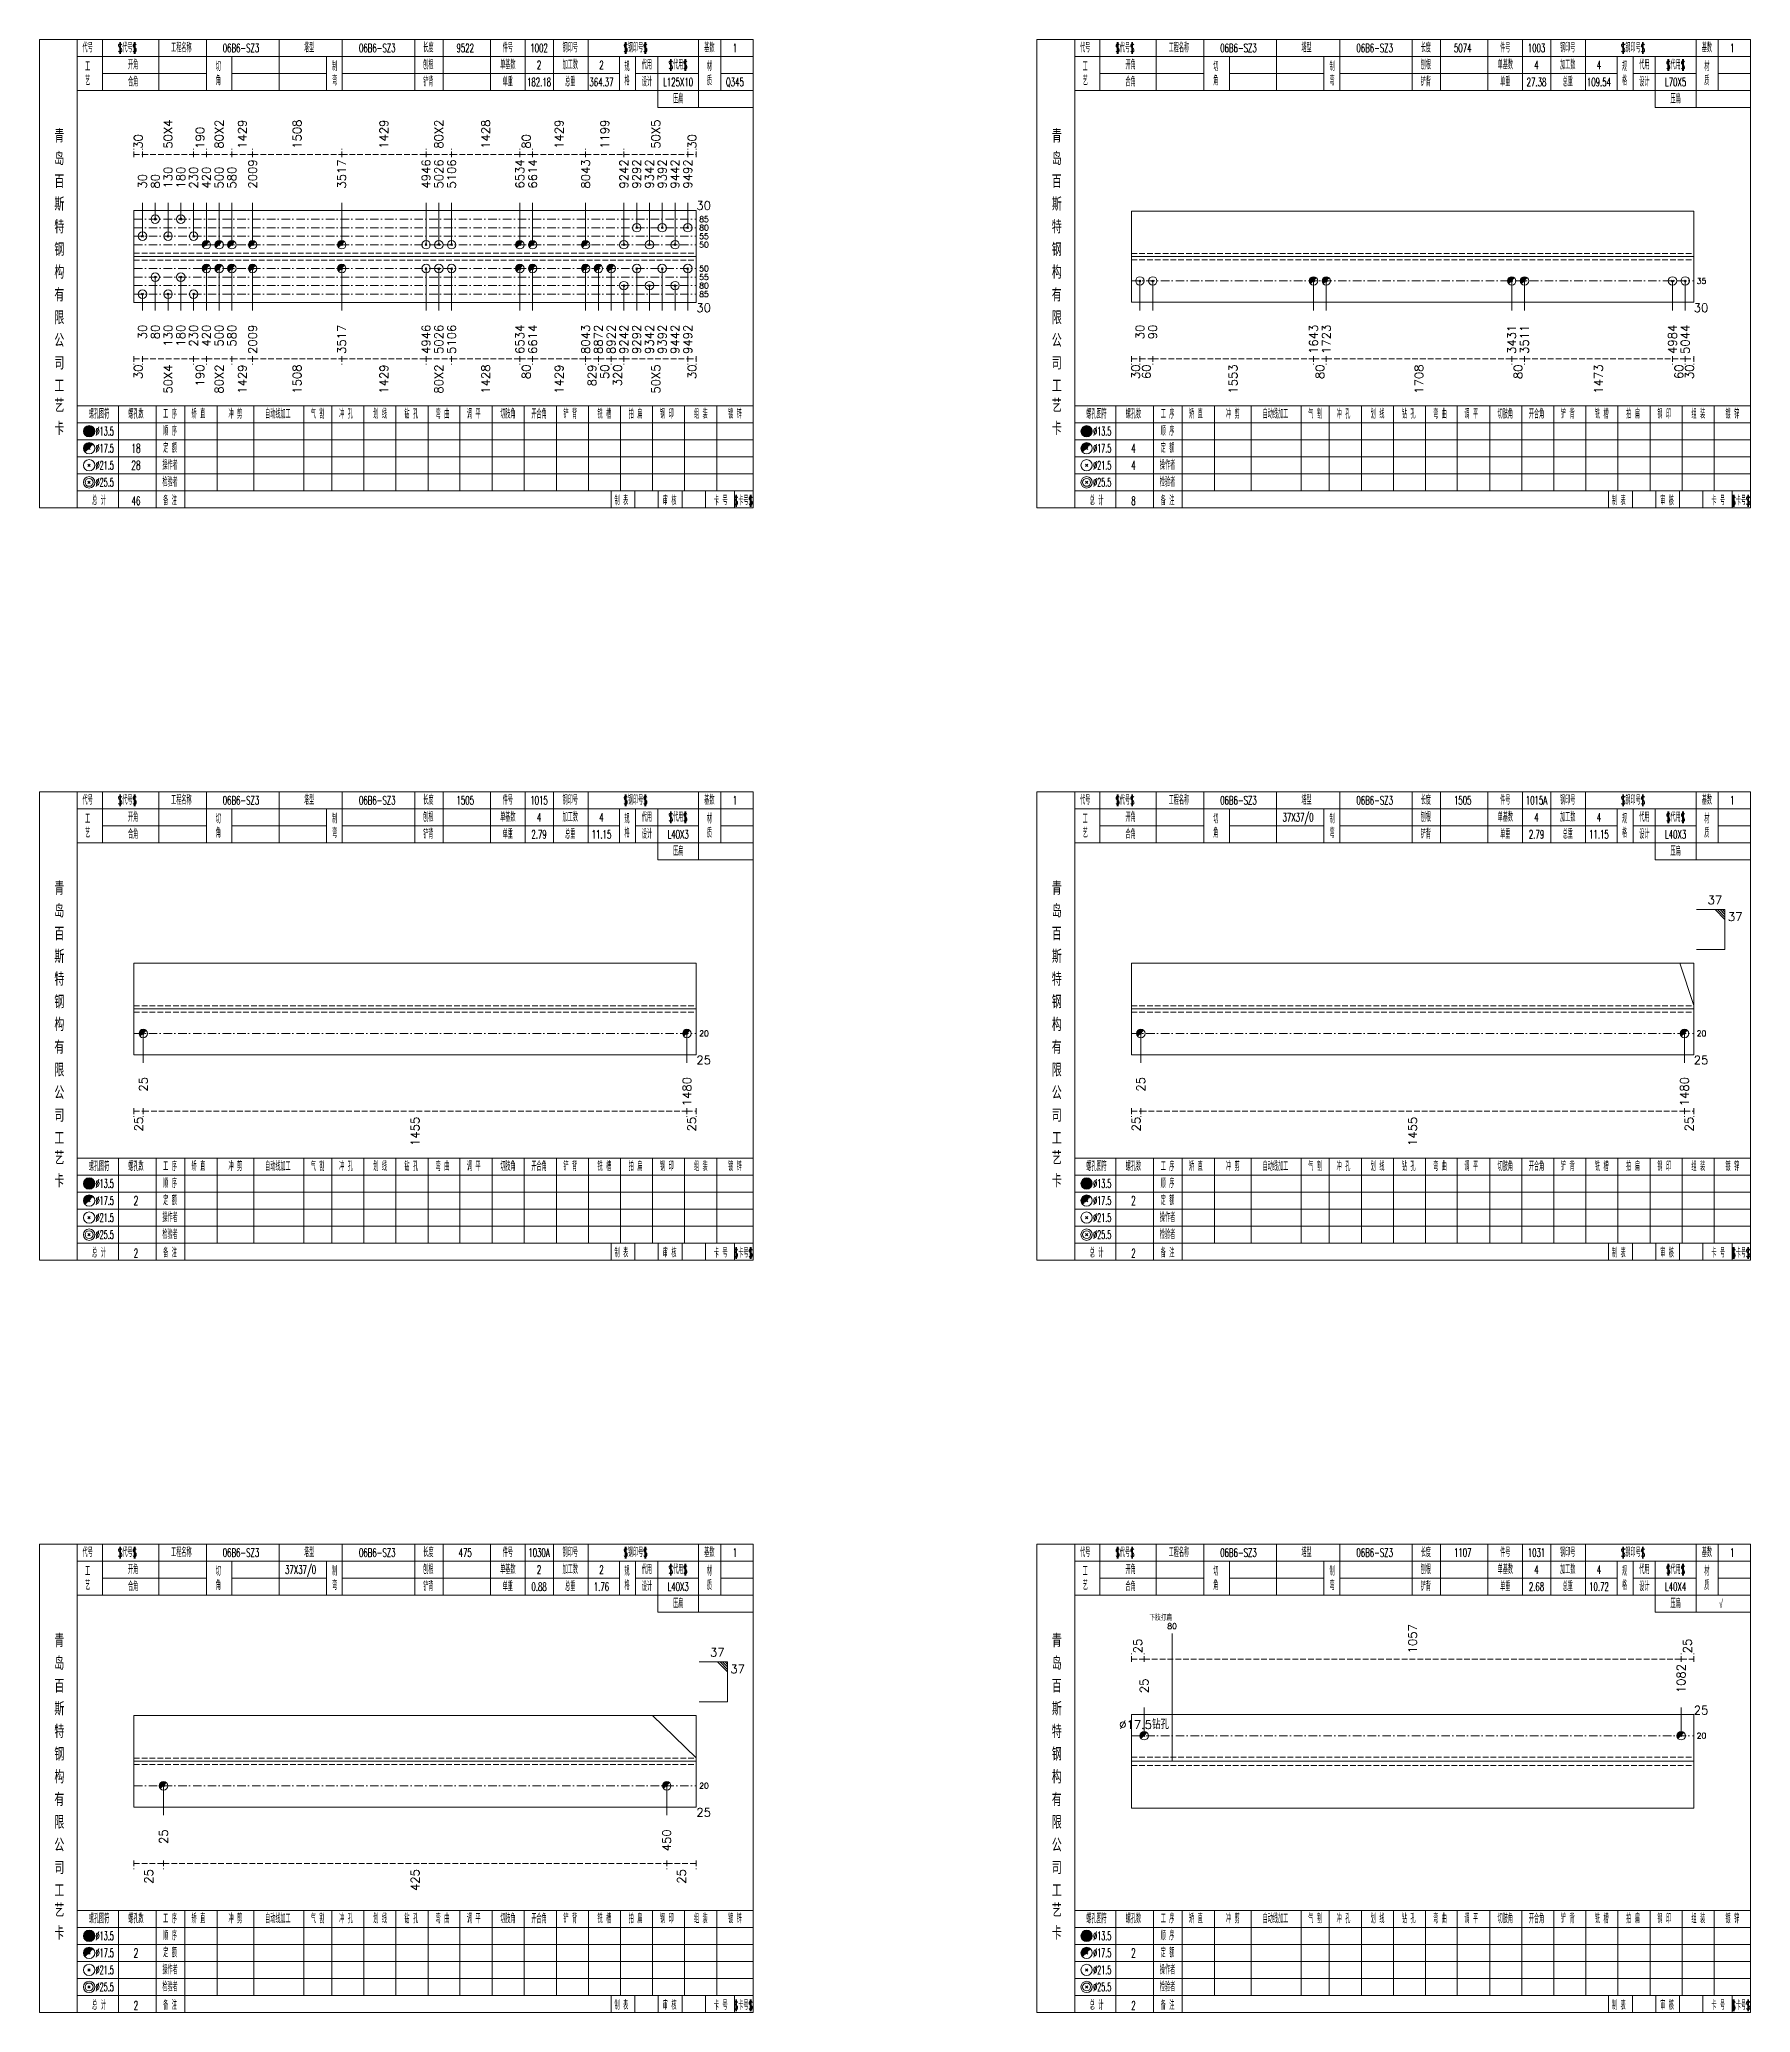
# Model space of a CAD drawing. Extents: x -533 to 8774, y 0 to 7979.
# Drawn here: x 2811 to 3414, y 0 to 695 of the extents above; entities that cross this region are included whole.
import ezdxf
from ezdxf.enums import TextEntityAlignment as Align

# ---------------------------------------------------------------- set-up
doc = ezdxf.new("R2010")
doc.units = 0
doc.header["$MEASUREMENT"] = 0
doc.linetypes.add('一点画线', pattern=[5.2, 3, -1, 0.2, -1])
doc.linetypes.add('虚线', pattern=[2.75, 2, -0.75])
doc.layers.get('0').update_dxf_attribs({"linetype": 'CONTINUOUS', "lineweight": 25})
for name, color, linetype, lineweight in [('1', 7, 'CONTINUOUS', 25), ('2', 7, 'CONTINUOUS', 25), ('4', 7, 'CONTINUOUS', 25), ('5', 7, 'CONTINUOUS', 25)]:
    doc.layers.add(name, color=color, linetype=linetype, lineweight=lineweight)
doc.styles.get("Standard").update_dxf_attribs({"font": 'simplex.shx', "width": 0.7, "height": 3, "bigfont": 'gbhzfs.shx'})

msp = doc.modelspace()

# ---------------------------------------------------------------- texts
at = {"color": 8, "linetype": 'Continuous', "lineweight": 9}
for s, p in [('30', (2846, 656.5)), ('50X4', (2856.5, 656.5)), ('190', (2867.75, 656.5)), ('80X2', (2874.5, 656.5)), ('1429', (2882.65, 656.5)), ('1508', (2901.98, 656.5)), ('1429', (2932.53, 656.5)), ('80X2', (2951.9, 656.5)), ('1428', (2968.42, 656.5)), ('80', (2982.69, 656.5)), ('1429', (2994.27, 656.5)), ('1199', (3010.35, 656.5)), ('50X5', (3028.35, 656.5)), ('30', (3041.1, 656.5)), ('1057', (3294.95, 126.5)), ('25', (3198.14, 126.5)), ('25', (3391.76, 126.5))]:
    msp.add_text(s, height=3, rotation=90, dxfattribs=at).set_placement(p, align=Align.MIDDLE_LEFT)
at = {"color": 7, "linetype": 'Continuous', "lineweight": 13}
for s, p in [('30', (2847.5, 642.5)), ('80', (2852, 642.5)), ('130', (2856.5, 642.5)), ('180', (2861, 642.5)), ('230', (2865.5, 642.5)), ('420', (2870, 642.5)), ('500', (2874.5, 642.5)), ('580', (2879, 642.5)), ('2009', (2886.3, 642.5)), ('3517', (2917.67, 642.5)), ('4946', (2947.4, 642.5)), ('5026', (2951.9, 642.5)), ('5106', (2956.4, 642.5)), ('6534', (2980.44, 642.5)), ('6614', (2984.94, 642.5)), ('8043', (3003.6, 642.5)), ('9242', (3017.1, 642.5)), ('9292', (3021.6, 642.5)), ('9342', (3026.1, 642.5)), ('9392', (3030.6, 642.5)), ('9442', (3035.1, 642.5)), ('9492', (3039.6, 642.5)), ('1082', (3389.53, 112.5)), ('25', (3200.37, 112.5))]:
    msp.add_text(s, height=3, rotation=90, dxfattribs=at).set_placement(p, align=Align.MIDDLE_LEFT)
for s, height, p in [('30', 3, (3042.6, 636.5)), ('85', 2, (3043.6, 631.7)), ('80', 2, (3043.6, 628.7)), ('55', 2, (3043.6, 625.7)), ('50', 2, (3043.6, 622.7)), ('50', 2, (3043.6, 614.3)), ('55', 2, (3043.6, 611.3)), ('80', 2, (3043.6, 608.3)), ('85', 2, (3043.6, 605.3)), ('35', 2, (3395, 609.93)), ('20', 2, (3043.6, 344.88)), ('20', 2, (3395, 344.88)), ('25', 3, (3394, 106.5)), ('20', 2, (3395, 97.5)), ('20', 2, (3043.6, 79.88))]:
    msp.add_text(s, height=height, dxfattribs=at).set_placement(p, align=Align.MIDDLE_LEFT)
at = {"color": 8, "linetype": 'Continuous', "lineweight": 9}
for s, p in [('30', (2846, 580.5)), ('50X4', (2856.5, 580.5)), ('190', (2867.75, 580.5)), ('80X2', (2874.5, 580.5)), ('1429', (2882.65, 580.5)), ('1508', (2901.98, 580.5)), ('1429', (2932.53, 580.5)), ('80X2', (2951.9, 580.5)), ('1428', (2968.42, 580.5)), ('80', (2982.69, 580.5)), ('1429', (2994.27, 580.5)), ('829', (3005.85, 580.5)), ('50', (3010.35, 580.5)), ('320', (3014.85, 580.5)), ('50X5', (3028.35, 580.5)), ('30', (3041.1, 580.5)), ('30', (3197.4, 580.5)), ('60', (3201.15, 580.5)), ('1553', (3231.72, 580.5)), ('80', (3262.3, 580.5)), ('1708', (3297.2, 580.5)), ('80', (3332.1, 580.5)), ('1473', (3360.43, 580.5)), ('60', (3388.75, 580.5)), ('30', (3392.5, 580.5)), ('25', (2846.15, 315.5)), ('1455', (2943.55, 315.5)), ('25', (3040.95, 315.5)), ('25', (3197.55, 315.5)), ('1455', (3294.95, 315.5)), ('25', (3392.35, 315.5)), ('25', (2849.71, 50.5)), ('425', (2943.55, 50.5)), ('25', (3037.39, 50.5))]:
    msp.add_text(s, height=3, rotation=90, dxfattribs=at).set_placement(p, align=Align.MIDDLE_RIGHT)
at = {"color": 7, "linetype": 'Continuous', "lineweight": 13}
for p in [(3404, 389.5), (3052.6, 124.5)]:
    msp.add_text('37', height=3, dxfattribs=at).set_placement(p, align=Align.BOTTOM_RIGHT)
for p in [(3406, 387.5), (3054.6, 122.5)]:
    msp.add_text('37', height=3, dxfattribs=at).set_placement(p, align=Align.TOP_LEFT)
msp.add_text('%%c17.5钻孔', height=3, dxfattribs=at).set_placement((3200.37, 99), align=Align.BOTTOM_CENTER)
at = {"layer": '1', "color": 7, "linetype": 'Continuous', "lineweight": 13}
for s, p in [('30', (3042.6, 600.5)), ('30', (3394, 600.5)), ('25', (3042.6, 335.5)), ('25', (3394, 335.5)), ('25', (3042.6, 70.5))]:
    msp.add_text(s, height=3, dxfattribs=at).set_placement(p, align=Align.MIDDLE_LEFT)
for s, p in [('30', (2847.5, 594.5)), ('80', (2852, 594.5)), ('130', (2856.5, 594.5)), ('180', (2861, 594.5)), ('230', (2865.5, 594.5)), ('420', (2870, 594.5)), ('500', (2874.5, 594.5)), ('580', (2879, 594.5)), ('2009', (2886.3, 594.5)), ('3517', (2917.67, 594.5)), ('4946', (2947.4, 594.5)), ('5026', (2951.9, 594.5)), ('5106', (2956.4, 594.5)), ('6534', (2980.44, 594.5)), ('6614', (2984.94, 594.5)), ('8043', (3003.6, 594.5)), ('8872', (3008.1, 594.5)), ('8922', (3012.6, 594.5)), ('9242', (3017.1, 594.5)), ('9292', (3021.6, 594.5)), ('9342', (3026.1, 594.5)), ('9392', (3030.6, 594.5)), ('9442', (3035.1, 594.5)), ('9492', (3039.6, 594.5)), ('30', (3198.9, 594.5)), ('90', (3203.4, 594.5)), ('1643', (3260.05, 594.5)), ('1723', (3264.55, 594.5)), ('3431', (3329.85, 594.5)), ('3511', (3334.35, 594.5)), ('4984', (3386.5, 594.5)), ('5044', (3391, 594.5)), ('25', (2847.79, 329.5)), ('1480', (3039.31, 329.5)), ('25', (3199.19, 329.5)), ('1480', (3390.71, 329.5)), ('25', (2854.93, 64.5)), ('450', (3032.17, 64.5))]:
    msp.add_text(s, height=3, rotation=90, dxfattribs=at).set_placement(p, align=Align.MIDDLE_RIGHT)
at = {"layer": '2', "color": 7, "linetype": 'Continuous', "lineweight": 13}
for s, p in [('下肢打扁', (3206.22, 137.5)), ('80', (3210.22, 134.5))]:
    msp.add_text(s, height=2, dxfattribs=at).set_placement(p, align=Align.BOTTOM_CENTER)
at = {"layer": '4', "color": 1, "linetype": 'Continuous', "lineweight": 13}
for s, height, width, p in [('代号', 3, 0.6, (2828.2, 692)), ('$代号$', 3, 0.6, (2842.2, 692)), ('工程名称', 3, 0.6, (2861.2, 692)), ('06B6-SZ3', 3, 0.6, (2882.2, 692)), ('塔型', 3, 0.6, (2906.2, 692)), ('06B6-SZ3', 3, 0.6, (2930.2, 692)), ('长度', 3, 0.6, (2948.2, 692)), ('9522', 3, 0.6, (2961.2, 692)), ('件号', 3, 0.6, (2976.2, 692)), ('1002', 3, 0.6, (2987.2, 692)), ('钢印号', 3, 0.6, (2998.2, 692)), ('$钢印号$', 3, 0.6, (3021.2, 692)), ('$代用$', 3, 0.6, (3036.2, 686)), ('基数', 3, 0.6, (3047.2, 692)), ('1', 3, 0.6, (3056.2, 692)), ('代号', 3, 0.6, (3179.6, 692)), ('$代号$', 3, 0.6, (3193.6, 692)), ('工程名称', 3, 0.6, (3212.6, 692)), ('06B6-SZ3', 3, 0.6, (3233.6, 692)), ('塔型', 3, 0.6, (3257.6, 692)), ('06B6-SZ3', 3, 0.6, (3281.6, 692)), ('长度', 3, 0.6, (3299.6, 692)), ('5074', 3, 0.6, (3312.6, 692)), ('件号', 3, 0.6, (3327.6, 692)), ('1003', 3, 0.6, (3338.6, 692)), ('钢印号', 3, 0.6, (3349.6, 692)), ('$钢印号$', 3, 0.6, (3372.6, 692)), ('$代用$', 3, 0.6, (3387.6, 686)), ('基数', 3, 0.6, (3398.6, 692)), ('1', 3, 0.6, (3407.6, 692)), ('工', 3, 0.6, (2828.2, 685.4)), ('艺', 3, 0.6, (2828.2, 680.4)), ('合角', 3, 0.6, (2844.2, 680)), ('开角', 3, 0.6, (2844.2, 686)), ('切', 3, 0.6, (2874.2, 685.4)), ('角', 3, 0.6, (2874.2, 680.4)), ('制', 3, 0.6, (2915.2, 685.4)), ('弯', 3, 0.6, (2915.2, 680.4)), ('刨根', 3, 0.6, (2948.2, 686)), ('铲背', 3, 0.6, (2948.2, 680)), ('单基数', 3, 0.6, (2976.2, 686)), ('单重', 3, 0.6, (2976.2, 680)), ('182.18', 3, 0.6, (2987.2, 680)), ('2', 3, 0.6, (2987.2, 686)), ('加工数', 3, 0.6, (2998.2, 686)), ('总重', 3, 0.6, (2998.2, 680)), ('364.37', 3, 0.6, (3009.2, 680)), ('2', 3, 0.6, (3009.2, 686)), ('格', 3, 0.6, (3018.2, 680.4)), ('规', 3, 0.6, (3018.2, 685.4)), ('代用', 3, 0.6, (3025.2, 686)), ('设计', 3, 0.6, (3025.2, 680)), ('L125X10', 3, 0.6, (3036.2, 680)), ('材', 3, 0.6, (3047.2, 685.4)), ('质', 3, 0.6, (3047.2, 680.4)), ('Q345', 3, 0.6, (3056.2, 680)), ('工', 3, 0.6, (3179.6, 685.4)), ('艺', 3, 0.6, (3179.6, 680.4)), ('合角', 3, 0.6, (3195.6, 680)), ('开角', 3, 0.6, (3195.6, 686)), ('切', 3, 0.6, (3225.6, 685.4)), ('角', 3, 0.6, (3225.6, 680.4)), ('制', 3, 0.6, (3266.6, 685.4)), ('弯', 3, 0.6, (3266.6, 680.4)), ('刨根', 3, 0.6, (3299.6, 686)), ('铲背', 3, 0.6, (3299.6, 680)), ('单基数', 3, 0.6, (3327.6, 686)), ('单重', 3, 0.6, (3327.6, 680)), ('27.38', 3, 0.6, (3338.6, 680)), ('4', 3, 0.6, (3338.6, 686)), ('加工数', 3, 0.6, (3349.6, 686)), ('总重', 3, 0.6, (3349.6, 680)), ('109.54', 3, 0.6, (3360.6, 680)), ('4', 3, 0.6, (3360.6, 686)), ('格', 3, 0.6, (3369.6, 680.4)), ('规', 3, 0.6, (3369.6, 685.4)), ('代用', 3, 0.6, (3376.6, 686)), ('设计', 3, 0.6, (3376.6, 680)), ('L70X5', 3, 0.6, (3387.6, 680)), ('材', 3, 0.6, (3398.6, 685.4)), ('质', 3, 0.6, (3398.6, 680.4)), ('压扁', 3, 0.6, (3036.2, 674)), ('压扁', 3, 0.6, (3387.6, 674)), ('青', 4.6, 0.8, (2818.2, 661)), ('青', 4.6, 0.8, (3169.6, 661)), ('岛', 4.6, 0.8, (2818.2, 653)), ('岛', 4.6, 0.8, (3169.6, 653)), ('百', 4.6, 0.8, (2818.2, 645)), ('百', 4.6, 0.8, (3169.6, 645)), ('斯', 4.6, 0.8, (2818.2, 637)), ('斯', 4.6, 0.8, (3169.6, 637)), ('特', 4.6, 0.8, (2818.2, 629)), ('特', 4.6, 0.8, (3169.6, 629)), ('钢', 4.6, 0.8, (2818.2, 621)), ('钢', 4.6, 0.8, (3169.6, 621)), ('构', 4.6, 0.8, (2818.2, 613)), ('构', 4.6, 0.8, (3169.6, 613)), ('有', 4.6, 0.8, (2818.2, 605)), ('有', 4.6, 0.8, (3169.6, 605)), ('限', 4.6, 0.8, (2818.2, 597)), ('限', 4.6, 0.8, (3169.6, 597)), ('公', 4.6, 0.8, (2818.2, 589)), ('公', 4.6, 0.8, (3169.6, 589)), ('司', 4.6, 0.8, (2818.2, 581)), ('司', 4.6, 0.8, (3169.6, 581)), ('工', 4.6, 0.8, (2818.2, 573)), ('工', 4.6, 0.8, (3169.6, 573)), ('艺', 4.6, 0.8, (2818.2, 566)), ('螺孔图符', 3, 0.6, (2832.2, 563)), ('螺孔数', 3, 0.6, (2845.2, 563)), ('工 序', 3, 0.6, (2857.2, 563)), ('矫 直', 3, 0.6, (2867.2, 563)), ('冲 剪', 3, 0.6, (2880.2, 563)), ('自动线加工', 3, 0.6, (2895.2, 563)), ('气 割', 3, 0.6, (2909.2, 563)), ('冲 孔', 3, 0.6, (2919.2, 563)), ('划 线', 3, 0.6, (2931.2, 563)), ('钻 孔', 3, 0.6, (2942.2, 563)), ('弯 曲', 3, 0.6, (2953.2, 563)), ('调 平', 3, 0.6, (2964.2, 563)), ('切肢角', 3, 0.6, (2976.2, 563)), ('开合角', 3, 0.6, (2987.2, 563)), ('铲 背', 3, 0.6, (2998.2, 563)), ('铣 槽', 3, 0.6, (3010.2, 563)), ('拍 扁', 3, 0.6, (3021.2, 563)), ('钢 印', 3, 0.6, (3032.2, 563)), ('组 装', 3, 0.6, (3044.2, 563)), ('镀 锌', 3, 0.6, (3056.2, 563)), ('艺', 4.6, 0.8, (3169.6, 566)), ('螺孔图符', 3, 0.6, (3183.6, 563)), ('螺孔数', 3, 0.6, (3196.6, 563)), ('工 序', 3, 0.6, (3208.6, 563)), ('矫 直', 3, 0.6, (3218.6, 563)), ('冲 剪', 3, 0.6, (3231.6, 563)), ('自动线加工', 3, 0.6, (3246.6, 563)), ('气 割', 3, 0.6, (3260.6, 563)), ('冲 孔', 3, 0.6, (3270.6, 563)), ('划 线', 3, 0.6, (3282.6, 563)), ('钻 孔', 3, 0.6, (3293.6, 563)), ('弯 曲', 3, 0.6, (3304.6, 563)), ('调 平', 3, 0.6, (3315.6, 563)), ('切肢角', 3, 0.6, (3327.6, 563)), ('开合角', 3, 0.6, (3338.6, 563)), ('铲 背', 3, 0.6, (3349.6, 563)), ('铣 槽', 3, 0.6, (3361.6, 563)), ('拍 扁', 3, 0.6, (3372.6, 563)), ('钢 印', 3, 0.6, (3383.6, 563)), ('组 装', 3, 0.6, (3395.6, 563)), ('镀 锌', 3, 0.6, (3407.6, 563)), ('卡', 4.6, 0.8, (2818.2, 558)), ('%%C13.5', 3, 0.5, (2834.2, 557)), ('顺 序', 3, 0.6, (2857.2, 557)), ('卡', 4.6, 0.8, (3169.6, 558)), ('%%C13.5', 3, 0.5, (3185.6, 557)), ('顺 序', 3, 0.6, (3208.6, 557)), ('%%C17.5', 3, 0.5, (2834.2, 551)), ('18', 3.2, 0.6, (2845.2, 551)), ('定 额', 3, 0.6, (2857.2, 551)), ('%%C17.5', 3, 0.5, (3185.6, 551)), ('4', 3.2, 0.6, (3196.6, 551)), ('定 额', 3, 0.6, (3208.6, 551)), ('%%C21.5', 3, 0.5, (2834.2, 545)), ('28', 3.2, 0.6, (2845.2, 545)), ('操作者', 3, 0.6, (2857.2, 545)), ('%%C21.5', 3, 0.5, (3185.6, 545)), ('4', 3.2, 0.6, (3196.6, 545)), ('操作者', 3, 0.6, (3208.6, 545)), ('%%C25.5', 3, 0.5, (2834.2, 539)), ('检验者', 3, 0.6, (2857.2, 539)), ('%%C25.5', 3, 0.5, (3185.6, 539)), ('检验者', 3, 0.6, (3208.6, 539)), ('总 计', 3, 0.6, (2832.2, 532.5)), ('46', 3, 0.6, (2845.2, 532.5)), ('备 注', 3, 0.6, (2857.2, 532.5)), ('制 表', 3, 0.6, (3016.2, 532.5)), ('审 核', 3, 0.6, (3033.2, 532.5)), ('卡 号', 3, 0.6, (3051.2, 532.5)), ('$卡号$', 3, 0.6, (3059.2, 532.5)), ('总 计', 3, 0.6, (3183.6, 532.5)), ('8', 3, 0.6, (3196.6, 532.5)), ('备 注', 3, 0.6, (3208.6, 532.5)), ('制 表', 3, 0.6, (3367.6, 532.5)), ('审 核', 3, 0.6, (3384.6, 532.5)), ('卡 号', 3, 0.6, (3402.6, 532.5)), ('$卡号$', 3, 0.6, (3410.6, 532.5)), ('代号', 3, 0.6, (2828.2, 427)), ('$代号$', 3, 0.6, (2842.2, 427)), ('工程名称', 3, 0.6, (2861.2, 427)), ('06B6-SZ3', 3, 0.6, (2882.2, 427)), ('塔型', 3, 0.6, (2906.2, 427)), ('06B6-SZ3', 3, 0.6, (2930.2, 427)), ('长度', 3, 0.6, (2948.2, 427)), ('1505', 3, 0.6, (2961.2, 427)), ('件号', 3, 0.6, (2976.2, 427)), ('1015', 3, 0.6, (2987.2, 427)), ('钢印号', 3, 0.6, (2998.2, 427)), ('$钢印号$', 3, 0.6, (3021.2, 427)), ('基数', 3, 0.6, (3047.2, 427)), ('1', 3, 0.6, (3056.2, 427)), ('代号', 3, 0.6, (3179.6, 427)), ('$代号$', 3, 0.6, (3193.6, 427)), ('工程名称', 3, 0.6, (3212.6, 427)), ('06B6-SZ3', 3, 0.6, (3233.6, 427)), ('塔型', 3, 0.6, (3257.6, 427)), ('06B6-SZ3', 3, 0.6, (3281.6, 427)), ('长度', 3, 0.6, (3299.6, 427)), ('1505', 3, 0.6, (3312.6, 427)), ('件号', 3, 0.6, (3327.6, 427)), ('1015A', 3, 0.6, (3338.6, 427)), ('钢印号', 3, 0.6, (3349.6, 427)), ('$钢印号$', 3, 0.6, (3372.6, 427)), ('基数', 3, 0.6, (3398.6, 427)), ('1', 3, 0.6, (3407.6, 427)), ('工', 3, 0.6, (2828.2, 420.4)), ('艺', 3, 0.6, (2828.2, 415.4)), ('开角', 3, 0.6, (2844.2, 421)), ('切', 3, 0.6, (2874.2, 420.4)), ('角', 3, 0.6, (2874.2, 415.4)), ('制', 3, 0.6, (2915.2, 420.4)), ('弯', 3, 0.6, (2915.2, 415.4)), ('刨根', 3, 0.6, (2948.2, 421)), ('单基数', 3, 0.6, (2976.2, 421)), ('4', 3, 0.6, (2987.2, 421)), ('加工数', 3, 0.6, (2998.2, 421)), ('4', 3, 0.6, (3009.2, 421)), ('格', 3, 0.6, (3018.2, 415.4)), ('规', 3, 0.6, (3018.2, 420.4)), ('代用', 3, 0.6, (3025.2, 421)), ('$代用$', 3, 0.6, (3036.2, 421)), ('材', 3, 0.6, (3047.2, 420.4)), ('质', 3, 0.6, (3047.2, 415.4)), ('工', 3, 0.6, (3179.6, 420.4)), ('艺', 3, 0.6, (3179.6, 415.4)), ('开角', 3, 0.6, (3195.6, 421)), ('切', 3, 0.6, (3225.6, 420.4)), ('角', 3, 0.6, (3225.6, 415.4)), ('37X37/0', 3, 0.6, (3254.6, 421)), ('制', 3, 0.6, (3266.6, 420.4)), ('弯', 3, 0.6, (3266.6, 415.4)), ('刨根', 3, 0.6, (3299.6, 421)), ('单基数', 3, 0.6, (3327.6, 421)), ('4', 3, 0.6, (3338.6, 421)), ('加工数', 3, 0.6, (3349.6, 421)), ('4', 3, 0.6, (3360.6, 421)), ('格', 3, 0.6, (3369.6, 415.4)), ('规', 3, 0.6, (3369.6, 420.4)), ('代用', 3, 0.6, (3376.6, 421)), ('$代用$', 3, 0.6, (3387.6, 421)), ('材', 3, 0.6, (3398.6, 420.4)), ('质', 3, 0.6, (3398.6, 415.4)), ('合角', 3, 0.6, (2844.2, 415)), ('铲背', 3, 0.6, (2948.2, 415)), ('单重', 3, 0.6, (2976.2, 415)), ('2.79', 3, 0.6, (2987.2, 415)), ('总重', 3, 0.6, (2998.2, 415)), ('11.15', 3, 0.6, (3009.2, 415)), ('设计', 3, 0.6, (3025.2, 415)), ('L40X3', 3, 0.6, (3036.2, 415)), ('压扁', 3, 0.6, (3036.2, 409)), ('合角', 3, 0.6, (3195.6, 415)), ('铲背', 3, 0.6, (3299.6, 415)), ('单重', 3, 0.6, (3327.6, 415)), ('2.79', 3, 0.6, (3338.6, 415)), ('总重', 3, 0.6, (3349.6, 415)), ('11.15', 3, 0.6, (3360.6, 415)), ('设计', 3, 0.6, (3376.6, 415)), ('L40X3', 3, 0.6, (3387.6, 415)), ('压扁', 3, 0.6, (3387.6, 409)), ('青', 4.6, 0.8, (2818.2, 396)), ('青', 4.6, 0.8, (3169.6, 396)), ('岛', 4.6, 0.8, (2818.2, 388)), ('岛', 4.6, 0.8, (3169.6, 388)), ('百', 4.6, 0.8, (2818.2, 380)), ('百', 4.6, 0.8, (3169.6, 380)), ('斯', 4.6, 0.8, (2818.2, 372)), ('斯', 4.6, 0.8, (3169.6, 372)), ('特', 4.6, 0.8, (2818.2, 364)), ('特', 4.6, 0.8, (3169.6, 364)), ('钢', 4.6, 0.8, (2818.2, 356)), ('钢', 4.6, 0.8, (3169.6, 356)), ('构', 4.6, 0.8, (2818.2, 348)), ('构', 4.6, 0.8, (3169.6, 348)), ('有', 4.6, 0.8, (2818.2, 340)), ('有', 4.6, 0.8, (3169.6, 340)), ('限', 4.6, 0.8, (2818.2, 332)), ('限', 4.6, 0.8, (3169.6, 332)), ('公', 4.6, 0.8, (2818.2, 324)), ('公', 4.6, 0.8, (3169.6, 324)), ('司', 4.6, 0.8, (2818.2, 316)), ('司', 4.6, 0.8, (3169.6, 316)), ('工', 4.6, 0.8, (2818.2, 308)), ('工', 4.6, 0.8, (3169.6, 308)), ('艺', 4.6, 0.8, (2818.2, 301)), ('螺孔图符', 3, 0.6, (2832.2, 298)), ('螺孔数', 3, 0.6, (2845.2, 298)), ('工 序', 3, 0.6, (2857.2, 298)), ('矫 直', 3, 0.6, (2867.2, 298)), ('冲 剪', 3, 0.6, (2880.2, 298)), ('自动线加工', 3, 0.6, (2895.2, 298)), ('气 割', 3, 0.6, (2909.2, 298)), ('冲 孔', 3, 0.6, (2919.2, 298)), ('划 线', 3, 0.6, (2931.2, 298)), ('钻 孔', 3, 0.6, (2942.2, 298)), ('弯 曲', 3, 0.6, (2953.2, 298)), ('调 平', 3, 0.6, (2964.2, 298)), ('切肢角', 3, 0.6, (2976.2, 298)), ('开合角', 3, 0.6, (2987.2, 298)), ('铲 背', 3, 0.6, (2998.2, 298)), ('铣 槽', 3, 0.6, (3010.2, 298)), ('拍 扁', 3, 0.6, (3021.2, 298)), ('钢 印', 3, 0.6, (3032.2, 298)), ('组 装', 3, 0.6, (3044.2, 298)), ('镀 锌', 3, 0.6, (3056.2, 298)), ('艺', 4.6, 0.8, (3169.6, 301)), ('螺孔图符', 3, 0.6, (3183.6, 298)), ('螺孔数', 3, 0.6, (3196.6, 298)), ('工 序', 3, 0.6, (3208.6, 298)), ('矫 直', 3, 0.6, (3218.6, 298)), ('冲 剪', 3, 0.6, (3231.6, 298)), ('自动线加工', 3, 0.6, (3246.6, 298)), ('气 割', 3, 0.6, (3260.6, 298)), ('冲 孔', 3, 0.6, (3270.6, 298)), ('划 线', 3, 0.6, (3282.6, 298)), ('钻 孔', 3, 0.6, (3293.6, 298)), ('弯 曲', 3, 0.6, (3304.6, 298)), ('调 平', 3, 0.6, (3315.6, 298)), ('切肢角', 3, 0.6, (3327.6, 298)), ('开合角', 3, 0.6, (3338.6, 298)), ('铲 背', 3, 0.6, (3349.6, 298)), ('铣 槽', 3, 0.6, (3361.6, 298)), ('拍 扁', 3, 0.6, (3372.6, 298)), ('钢 印', 3, 0.6, (3383.6, 298)), ('组 装', 3, 0.6, (3395.6, 298)), ('镀 锌', 3, 0.6, (3407.6, 298)), ('卡', 4.6, 0.8, (2818.2, 293)), ('%%C13.5', 3, 0.5, (2834.2, 292)), ('顺 序', 3, 0.6, (2857.2, 292)), ('卡', 4.6, 0.8, (3169.6, 293)), ('%%C13.5', 3, 0.5, (3185.6, 292)), ('顺 序', 3, 0.6, (3208.6, 292)), ('%%C17.5', 3, 0.5, (2834.2, 286)), ('2', 3.2, 0.6, (2845.2, 286)), ('定 额', 3, 0.6, (2857.2, 286)), ('%%C17.5', 3, 0.5, (3185.6, 286)), ('2', 3.2, 0.6, (3196.6, 286)), ('定 额', 3, 0.6, (3208.6, 286)), ('%%C21.5', 3, 0.5, (2834.2, 280)), ('操作者', 3, 0.6, (2857.2, 280)), ('%%C21.5', 3, 0.5, (3185.6, 280)), ('操作者', 3, 0.6, (3208.6, 280)), ('%%C25.5', 3, 0.5, (2834.2, 274)), ('检验者', 3, 0.6, (2857.2, 274)), ('%%C25.5', 3, 0.5, (3185.6, 274)), ('检验者', 3, 0.6, (3208.6, 274)), ('总 计', 3, 0.6, (2832.2, 267.5)), ('2', 3, 0.6, (2845.2, 267.5)), ('备 注', 3, 0.6, (2857.2, 267.5)), ('制 表', 3, 0.6, (3016.2, 267.5)), ('审 核', 3, 0.6, (3033.2, 267.5)), ('卡 号', 3, 0.6, (3051.2, 267.5)), ('$卡号$', 3, 0.6, (3059.2, 267.5)), ('总 计', 3, 0.6, (3183.6, 267.5)), ('2', 3, 0.6, (3196.6, 267.5)), ('备 注', 3, 0.6, (3208.6, 267.5)), ('制 表', 3, 0.6, (3367.6, 267.5)), ('审 核', 3, 0.6, (3384.6, 267.5)), ('卡 号', 3, 0.6, (3402.6, 267.5)), ('$卡号$', 3, 0.6, (3410.6, 267.5)), ('代号', 3, 0.6, (2828.2, 162)), ('$代号$', 3, 0.6, (2842.2, 162)), ('工程名称', 3, 0.6, (2861.2, 162)), ('06B6-SZ3', 3, 0.6, (2882.2, 162)), ('塔型', 3, 0.6, (2906.2, 162)), ('06B6-SZ3', 3, 0.6, (2930.2, 162)), ('长度', 3, 0.6, (2948.2, 162)), ('475', 3, 0.6, (2961.2, 162)), ('件号', 3, 0.6, (2976.2, 162)), ('1030A', 3, 0.6, (2987.2, 162)), ('钢印号', 3, 0.6, (2998.2, 162)), ('$钢印号$', 3, 0.6, (3021.2, 162)), ('基数', 3, 0.6, (3047.2, 162)), ('1', 3, 0.6, (3056.2, 162)), ('代号', 3, 0.6, (3179.6, 162)), ('$代号$', 3, 0.6, (3193.6, 162)), ('工程名称', 3, 0.6, (3212.6, 162)), ('06B6-SZ3', 3, 0.6, (3233.6, 162)), ('塔型', 3, 0.6, (3257.6, 162)), ('06B6-SZ3', 3, 0.6, (3281.6, 162)), ('长度', 3, 0.6, (3299.6, 162)), ('1107', 3, 0.6, (3312.6, 162)), ('件号', 3, 0.6, (3327.6, 162)), ('1031', 3, 0.6, (3338.6, 162)), ('钢印号', 3, 0.6, (3349.6, 162)), ('$钢印号$', 3, 0.6, (3372.6, 162)), ('基数', 3, 0.6, (3398.6, 162)), ('1', 3, 0.6, (3407.6, 162)), ('工', 3, 0.6, (2828.2, 155.4)), ('开角', 3, 0.6, (2844.2, 156)), ('切', 3, 0.6, (2874.2, 155.4)), ('37X37/0', 3, 0.6, (2903.2, 156)), ('制', 3, 0.6, (2915.2, 155.4)), ('刨根', 3, 0.6, (2948.2, 156)), ('单基数', 3, 0.6, (2976.2, 156)), ('2', 3, 0.6, (2987.2, 156)), ('加工数', 3, 0.6, (2998.2, 156)), ('2', 3, 0.6, (3009.2, 156)), ('规', 3, 0.6, (3018.2, 155.4)), ('代用', 3, 0.6, (3025.2, 156)), ('$代用$', 3, 0.6, (3036.2, 156)), ('材', 3, 0.6, (3047.2, 155.4)), ('工', 3, 0.6, (3179.6, 155.4)), ('开角', 3, 0.6, (3195.6, 156)), ('切', 3, 0.6, (3225.6, 155.4)), ('制', 3, 0.6, (3266.6, 155.4)), ('刨根', 3, 0.6, (3299.6, 156)), ('单基数', 3, 0.6, (3327.6, 156)), ('4', 3, 0.6, (3338.6, 156)), ('加工数', 3, 0.6, (3349.6, 156)), ('4', 3, 0.6, (3360.6, 156)), ('规', 3, 0.6, (3369.6, 155.4)), ('代用', 3, 0.6, (3376.6, 156)), ('$代用$', 3, 0.6, (3387.6, 156)), ('材', 3, 0.6, (3398.6, 155.4)), ('艺', 3, 0.6, (2828.2, 150.4)), ('合角', 3, 0.6, (2844.2, 150)), ('角', 3, 0.6, (2874.2, 150.4)), ('弯', 3, 0.6, (2915.2, 150.4)), ('铲背', 3, 0.6, (2948.2, 150)), ('单重', 3, 0.6, (2976.2, 150)), ('0.88', 3, 0.6, (2987.2, 150)), ('总重', 3, 0.6, (2998.2, 150)), ('1.76', 3, 0.6, (3009.2, 150)), ('格', 3, 0.6, (3018.2, 150.4)), ('设计', 3, 0.6, (3025.2, 150)), ('L40X3', 3, 0.6, (3036.2, 150)), ('质', 3, 0.6, (3047.2, 150.4)), ('艺', 3, 0.6, (3179.6, 150.4)), ('合角', 3, 0.6, (3195.6, 150)), ('角', 3, 0.6, (3225.6, 150.4)), ('弯', 3, 0.6, (3266.6, 150.4)), ('铲背', 3, 0.6, (3299.6, 150)), ('单重', 3, 0.6, (3327.6, 150)), ('2.68', 3, 0.6, (3338.6, 150)), ('总重', 3, 0.6, (3349.6, 150)), ('10.72', 3, 0.6, (3360.6, 150)), ('格', 3, 0.6, (3369.6, 150.4)), ('设计', 3, 0.6, (3376.6, 150)), ('L40X4', 3, 0.6, (3387.6, 150)), ('质', 3, 0.6, (3398.6, 150.4)), ('压扁', 3, 0.6, (3036.2, 144)), ('压扁', 3, 0.6, (3387.6, 144)), ('√', 3, 0.6, (3403.6, 144)), ('青', 4.6, 0.8, (2818.2, 131)), ('青', 4.6, 0.8, (3169.6, 131)), ('岛', 4.6, 0.8, (2818.2, 123)), ('岛', 4.6, 0.8, (3169.6, 123)), ('百', 4.6, 0.8, (2818.2, 115)), ('百', 4.6, 0.8, (3169.6, 115)), ('斯', 4.6, 0.8, (2818.2, 107)), ('斯', 4.6, 0.8, (3169.6, 107)), ('特', 4.6, 0.8, (2818.2, 99)), ('特', 4.6, 0.8, (3169.6, 99)), ('钢', 4.6, 0.8, (2818.2, 91)), ('钢', 4.6, 0.8, (3169.6, 91)), ('构', 4.6, 0.8, (2818.2, 83)), ('构', 4.6, 0.8, (3169.6, 83)), ('有', 4.6, 0.8, (2818.2, 75)), ('有', 4.6, 0.8, (3169.6, 75)), ('限', 4.6, 0.8, (2818.2, 67)), ('限', 4.6, 0.8, (3169.6, 67)), ('公', 4.6, 0.8, (2818.2, 59)), ('公', 4.6, 0.8, (3169.6, 59)), ('司', 4.6, 0.8, (2818.2, 51)), ('司', 4.6, 0.8, (3169.6, 51)), ('工', 4.6, 0.8, (2818.2, 43)), ('工', 4.6, 0.8, (3169.6, 43)), ('艺', 4.6, 0.8, (2818.2, 36)), ('螺孔图符', 3, 0.6, (2832.2, 33)), ('螺孔数', 3, 0.6, (2845.2, 33)), ('工 序', 3, 0.6, (2857.2, 33)), ('矫 直', 3, 0.6, (2867.2, 33)), ('冲 剪', 3, 0.6, (2880.2, 33)), ('自动线加工', 3, 0.6, (2895.2, 33)), ('气 割', 3, 0.6, (2909.2, 33)), ('冲 孔', 3, 0.6, (2919.2, 33)), ('划 线', 3, 0.6, (2931.2, 33)), ('钻 孔', 3, 0.6, (2942.2, 33)), ('弯 曲', 3, 0.6, (2953.2, 33)), ('切肢角', 3, 0.6, (2976.2, 33)), ('开合角', 3, 0.6, (2987.2, 33)), ('铲 背', 3, 0.6, (2998.2, 33)), ('铣 槽', 3, 0.6, (3010.2, 33)), ('拍 扁', 3, 0.6, (3021.2, 33)), ('钢 印', 3, 0.6, (3032.2, 33)), ('组 装', 3, 0.6, (3044.2, 33)), ('镀 锌', 3, 0.6, (3056.2, 33)), ('艺', 4.6, 0.8, (3169.6, 36)), ('螺孔图符', 3, 0.6, (3183.6, 33)), ('螺孔数', 3, 0.6, (3196.6, 33)), ('工 序', 3, 0.6, (3208.6, 33)), ('矫 直', 3, 0.6, (3218.6, 33)), ('冲 剪', 3, 0.6, (3231.6, 33)), ('自动线加工', 3, 0.6, (3246.6, 33)), ('气 割', 3, 0.6, (3260.6, 33)), ('冲 孔', 3, 0.6, (3270.6, 33)), ('划 线', 3, 0.6, (3282.6, 33)), ('钻 孔', 3, 0.6, (3293.6, 33)), ('弯 曲', 3, 0.6, (3304.6, 33)), ('切肢角', 3, 0.6, (3327.6, 33)), ('开合角', 3, 0.6, (3338.6, 33)), ('铲 背', 3, 0.6, (3349.6, 33)), ('铣 槽', 3, 0.6, (3361.6, 33)), ('拍 扁', 3, 0.6, (3372.6, 33)), ('钢 印', 3, 0.6, (3383.6, 33)), ('组 装', 3, 0.6, (3395.6, 33)), ('镀 锌', 3, 0.6, (3407.6, 33)), ('卡', 4.6, 0.8, (2818.2, 28)), ('%%C13.5', 3, 0.5, (2834.2, 27)), ('顺 序', 3, 0.6, (2857.2, 27)), ('调 平', 3, 0.6, (2964.2, 33)), ('卡', 4.6, 0.8, (3169.6, 28)), ('%%C13.5', 3, 0.5, (3185.6, 27)), ('顺 序', 3, 0.6, (3208.6, 27)), ('调 平', 3, 0.6, (3315.6, 33)), ('%%C17.5', 3, 0.5, (2834.2, 21)), ('2', 3.2, 0.6, (2845.2, 21)), ('定 额', 3, 0.6, (2857.2, 21)), ('%%C17.5', 3, 0.5, (3185.6, 21)), ('2', 3.2, 0.6, (3196.6, 21)), ('定 额', 3, 0.6, (3208.6, 21)), ('%%C21.5', 3, 0.5, (2834.2, 15)), ('操作者', 3, 0.6, (2857.2, 15)), ('%%C21.5', 3, 0.5, (3185.6, 15)), ('操作者', 3, 0.6, (3208.6, 15)), ('%%C25.5', 3, 0.5, (2834.2, 9)), ('检验者', 3, 0.6, (2857.2, 9)), ('%%C25.5', 3, 0.5, (3185.6, 9)), ('检验者', 3, 0.6, (3208.6, 9)), ('总 计', 3, 0.6, (2832.2, 2.5)), ('2', 3, 0.6, (2845.2, 2.5)), ('备 注', 3, 0.6, (2857.2, 2.5)), ('制 表', 3, 0.6, (3016.2, 2.5)), ('审 核', 3, 0.6, (3033.2, 2.5)), ('卡 号', 3, 0.6, (3051.2, 2.5)), ('$卡号$', 3, 0.6, (3059.2, 2.5)), ('总 计', 3, 0.6, (3183.6, 2.5)), ('2', 3, 0.6, (3196.6, 2.5)), ('备 注', 3, 0.6, (3208.6, 2.5)), ('制 表', 3, 0.6, (3367.6, 2.5)), ('审 核', 3, 0.6, (3384.6, 2.5)), ('卡 号', 3, 0.6, (3402.6, 2.5)), ('$卡号$', 3, 0.6, (3410.6, 2.5))]:
    msp.add_text(s, height=height, dxfattribs=dict(at, width=width)).set_placement(p, align=Align.MIDDLE_CENTER)

# ---------------------------------------------------------------- blocks, each defined once
blk = doc.blocks.new('孔21.5')
at = {"layer": '5', "color": 7, "linetype": 'Continuous', "lineweight": 13}
for p, q in [((-0.2, -0.2), (0.2, 0.2)), ((0.2, -0.2), (-0.2, 0.2))]:
    blk.add_line(p, q, dxfattribs=at)
blk.add_circle((0, 0), 1, dxfattribs=at)
blk = doc.blocks.new('孔17.5')
at = {"layer": '5', "color": 7, "linetype": 'Continuous', "lineweight": 0}
for p, q in [((-0.2, -0.2), (0.2, 0.2)), ((-0.2, 0.2), (0.2, -0.2))]:
    blk.add_line(p, q, dxfattribs=at)
at = {"layer": '5', "color": 7, "linetype": 'Continuous', "lineweight": 13}
blk.add_circle((0, 0), 1, dxfattribs=at)
for radius in [0.9, 0.8, 0.7, 0.6, 0.5, 0.4, 0.3, 0.2, 0.1]:
    blk.add_arc((0, 0), radius, 45, 225, dxfattribs=at)

# ---------------------------------------------------------------- linework, layer by layer
at = {"color": 8, "linetype": '虚线', "lineweight": 9}
for p, q in [((2844.5, 653.5), (2844.5, 656.5)), ((2844.5, 654.5), (2847.5, 654.5)), ((2847.5, 653.5), (2847.5, 656.5)), ((2847.5, 653.5), (2847.5, 656.5)), ((2847.5, 654.5), (2865.5, 654.5)), ((2865.5, 653.5), (2865.5, 656.5)), ((2865.5, 653.5), (2865.5, 656.5)), ((2865.5, 654.5), (2870, 654.5)), ((2870, 653.5), (2870, 656.5)), ((2870, 653.5), (2870, 656.5)), ((2870, 654.5), (2879, 654.5)), ((2879, 653.5), (2879, 656.5)), ((2879, 653.5), (2879, 656.5)), ((2879, 654.5), (2886.3, 654.5)), ((2886.3, 653.5), (2886.3, 656.5)), ((2886.3, 653.5), (2886.3, 656.5)), ((2886.3, 654.5), (2917.67, 654.5)), ((2917.67, 653.5), (2917.67, 656.5)), ((2917.67, 653.5), (2917.67, 656.5)), ((2917.67, 654.5), (2947.4, 654.5)), ((2947.4, 653.5), (2947.4, 656.5)), ((2947.4, 653.5), (2947.4, 656.5)), ((2947.4, 654.5), (2956.4, 654.5)), ((2956.4, 653.5), (2956.4, 656.5)), ((2956.4, 653.5), (2956.4, 656.5)), ((2956.4, 654.5), (2980.44, 654.5)), ((2980.44, 653.5), (2980.44, 656.5)), ((2980.44, 653.5), (2980.44, 656.5)), ((2980.44, 654.5), (2984.94, 654.5)), ((2984.94, 653.5), (2984.94, 656.5)), ((2984.94, 653.5), (2984.94, 656.5)), ((2984.94, 654.5), (3003.6, 654.5)), ((3003.6, 653.5), (3003.6, 656.5)), ((3003.6, 653.5), (3003.6, 656.5)), ((3003.6, 654.5), (3017.1, 654.5)), ((3017.1, 653.5), (3017.1, 656.5)), ((3017.1, 653.5), (3017.1, 656.5)), ((3017.1, 654.5), (3039.6, 654.5)), ((3039.6, 653.5), (3039.6, 656.5)), ((3039.6, 653.5), (3039.6, 656.5)), ((3039.6, 654.5), (3042.6, 654.5)), ((3042.6, 653.5), (3042.6, 656.5)), ((2844.5, 583.5), (2844.5, 580.5)), ((2844.5, 582.5), (2847.5, 582.5)), ((2847.5, 583.5), (2847.5, 580.5)), ((2847.5, 583.5), (2847.5, 580.5)), ((2847.5, 582.5), (2865.5, 582.5)), ((2865.5, 583.5), (2865.5, 580.5)), ((2865.5, 583.5), (2865.5, 580.5)), ((2865.5, 582.5), (2870, 582.5)), ((2870, 583.5), (2870, 580.5)), ((2870, 583.5), (2870, 580.5)), ((2870, 582.5), (2879, 582.5)), ((2879, 583.5), (2879, 580.5)), ((2879, 583.5), (2879, 580.5)), ((2879, 582.5), (2886.3, 582.5)), ((2886.3, 583.5), (2886.3, 580.5)), ((2886.3, 583.5), (2886.3, 580.5)), ((2886.3, 582.5), (2917.67, 582.5)), ((2917.67, 583.5), (2917.67, 580.5)), ((2917.67, 583.5), (2917.67, 580.5)), ((2917.67, 582.5), (2947.4, 582.5)), ((2947.4, 583.5), (2947.4, 580.5)), ((2947.4, 583.5), (2947.4, 580.5)), ((2947.4, 582.5), (2956.4, 582.5)), ((2956.4, 583.5), (2956.4, 580.5)), ((2956.4, 583.5), (2956.4, 580.5)), ((2956.4, 582.5), (2980.44, 582.5)), ((2980.44, 583.5), (2980.44, 580.5)), ((2980.44, 583.5), (2980.44, 580.5)), ((2980.44, 582.5), (2984.94, 582.5)), ((2984.94, 583.5), (2984.94, 580.5)), ((2984.94, 583.5), (2984.94, 580.5)), ((2984.94, 582.5), (3003.6, 582.5)), ((3003.6, 583.5), (3003.6, 580.5)), ((3003.6, 583.5), (3003.6, 580.5)), ((3003.6, 582.5), (3008.1, 582.5)), ((3008.1, 583.5), (3008.1, 580.5)), ((3008.1, 583.5), (3008.1, 580.5)), ((3008.1, 582.5), (3012.6, 582.5)), ((3012.6, 583.5), (3012.6, 580.5)), ((3012.6, 583.5), (3012.6, 580.5)), ((3012.6, 582.5), (3017.1, 582.5)), ((3017.1, 583.5), (3017.1, 580.5)), ((3017.1, 583.5), (3017.1, 580.5)), ((3017.1, 582.5), (3039.6, 582.5)), ((3039.6, 583.5), (3039.6, 580.5)), ((3039.6, 583.5), (3039.6, 580.5)), ((3039.6, 582.5), (3042.6, 582.5)), ((3042.6, 583.5), (3042.6, 580.5)), ((3195.9, 583.5), (3195.9, 580.5)), ((3195.9, 582.5), (3198.9, 582.5)), ((3198.9, 583.5), (3198.9, 580.5)), ((3198.9, 583.5), (3198.9, 580.5)), ((3198.9, 582.5), (3203.4, 582.5)), ((3203.4, 583.5), (3203.4, 580.5)), ((3203.4, 583.5), (3203.4, 580.5)), ((3203.4, 582.5), (3260.05, 582.5)), ((3260.05, 583.5), (3260.05, 580.5)), ((3260.05, 583.5), (3260.05, 580.5)), ((3260.05, 582.5), (3264.55, 582.5)), ((3264.55, 583.5), (3264.55, 580.5)), ((3264.55, 583.5), (3264.55, 580.5)), ((3264.55, 582.5), (3329.85, 582.5)), ((3329.85, 583.5), (3329.85, 580.5)), ((3329.85, 583.5), (3329.85, 580.5)), ((3329.85, 582.5), (3334.35, 582.5)), ((3334.35, 583.5), (3334.35, 580.5)), ((3334.35, 583.5), (3334.35, 580.5)), ((3334.35, 582.5), (3386.5, 582.5)), ((3386.5, 583.5), (3386.5, 580.5)), ((3386.5, 583.5), (3386.5, 580.5)), ((3386.5, 582.5), (3391, 582.5)), ((3391, 583.5), (3391, 580.5)), ((3391, 583.5), (3391, 580.5)), ((3391, 582.5), (3394, 582.5)), ((3394, 583.5), (3394, 580.5)), ((2844.5, 318.5), (2844.5, 315.5)), ((2844.5, 317.5), (2847.79, 317.5)), ((2847.79, 318.5), (2847.79, 315.5)), ((2847.79, 318.5), (2847.79, 315.5)), ((2847.79, 317.5), (3039.31, 317.5)), ((3039.31, 318.5), (3039.31, 315.5)), ((3039.31, 318.5), (3039.31, 315.5)), ((3039.31, 317.5), (3042.6, 317.5)), ((3042.6, 318.5), (3042.6, 315.5)), ((3195.9, 318.5), (3195.9, 315.5)), ((3195.9, 317.5), (3199.19, 317.5)), ((3199.19, 318.5), (3199.19, 315.5)), ((3199.19, 318.5), (3199.19, 315.5)), ((3199.19, 317.5), (3390.71, 317.5)), ((3390.71, 318.5), (3390.71, 315.5)), ((3390.71, 318.5), (3390.71, 315.5)), ((3390.71, 317.5), (3394, 317.5)), ((3394, 318.5), (3394, 315.5)), ((3195.9, 123.5), (3195.9, 126.5)), ((3200.37, 123.5), (3200.37, 126.5)), ((3200.37, 123.5), (3200.37, 126.5)), ((3389.53, 123.5), (3389.53, 126.5)), ((3389.53, 123.5), (3389.53, 126.5)), ((3394, 123.5), (3394, 126.5)), ((3195.9, 124.5), (3200.37, 124.5)), ((3200.37, 124.5), (3389.53, 124.5)), ((3389.53, 124.5), (3394, 124.5)), ((2844.5, 53.5), (2844.5, 50.5)), ((2844.5, 52.5), (2854.93, 52.5)), ((2854.93, 53.5), (2854.93, 50.5)), ((2854.93, 53.5), (2854.93, 50.5)), ((2854.93, 52.5), (3032.17, 52.5)), ((3032.17, 53.5), (3032.17, 50.5)), ((3032.17, 53.5), (3032.17, 50.5)), ((3032.17, 52.5), (3042.6, 52.5)), ((3042.6, 53.5), (3042.6, 50.5))]:
    msp.add_line(p, q, dxfattribs=at)
at = {"color": 7, "linetype": 'Continuous', "lineweight": 18}
for p, q in [((2844.5, 634.7), (2844.5, 602.3)), ((2844.5, 634.7), (3042.6, 634.7)), ((3042.6, 634.7), (3042.6, 602.3)), ((3195.9, 634.57), (3195.9, 602.43)), ((3195.9, 634.57), (3394, 634.57)), ((3394, 634.57), (3394, 602.43)), ((2844.5, 618.5), (3042.6, 618.5)), ((3195.9, 618.5), (3394, 618.5)), ((2844.5, 369.62), (2844.5, 337.38)), ((2844.5, 369.62), (3042.6, 369.62)), ((3042.6, 369.62), (3042.6, 337.38)), ((3195.9, 369.62), (3195.9, 337.38)), ((3195.9, 369.62), (3394, 369.62)), ((3394, 369.62), (3394, 337.38)), ((2844.5, 353.5), (3042.6, 353.5)), ((3195.9, 353.5), (3394, 353.5)), ((2844.5, 104.62), (2844.5, 72.38)), ((2844.5, 104.62), (3042.6, 104.62)), ((3042.6, 104.62), (3042.6, 72.38)), ((3195.9, 105), (3195.9, 72)), ((3195.9, 105), (3394, 105)), ((3394, 105), (3394, 72)), ((2844.5, 88.5), (3042.6, 88.5)), ((3195.9, 88.5), (3394, 88.5))]:
    msp.add_line(p, q, dxfattribs=at)
at = {"color": 7, "linetype": 'Continuous', "lineweight": 13}
for p, q in [((2847.5, 625.7), (2847.5, 637.5)), ((2852, 631.7), (2852, 637.5)), ((2856.5, 625.7), (2856.5, 637.5)), ((2861, 631.7), (2861, 637.5)), ((2865.5, 625.7), (2865.5, 637.5)), ((2870, 622.7), (2870, 637.5)), ((2874.5, 622.7), (2874.5, 637.5)), ((2879, 622.7), (2879, 637.5)), ((2886.3, 622.7), (2886.3, 637.5)), ((2917.67, 622.7), (2917.67, 637.5)), ((2947.4, 622.7), (2947.4, 637.5)), ((2951.9, 622.7), (2951.9, 637.5)), ((2956.4, 622.7), (2956.4, 637.5)), ((2980.44, 622.7), (2980.44, 637.5)), ((2984.94, 622.7), (2984.94, 637.5)), ((3003.6, 622.7), (3003.6, 637.5)), ((3017.1, 622.7), (3017.1, 637.5)), ((3021.6, 628.7), (3021.6, 637.5)), ((3026.1, 622.7), (3026.1, 637.5)), ((3030.6, 628.7), (3030.6, 637.5)), ((3035.1, 622.7), (3035.1, 637.5)), ((3039.6, 628.7), (3039.6, 637.5)), ((2870, 614.3), (2870, 599.5)), ((2874.5, 614.3), (2874.5, 599.5)), ((2879, 614.3), (2879, 599.5)), ((2886.3, 614.3), (2886.3, 599.5)), ((2917.67, 614.3), (2917.67, 599.5)), ((2947.4, 614.3), (2947.4, 599.5)), ((2951.9, 614.3), (2951.9, 599.5)), ((2956.4, 614.3), (2956.4, 599.5)), ((2980.44, 614.3), (2980.44, 599.5)), ((2984.94, 614.3), (2984.94, 599.5)), ((3003.6, 614.3), (3003.6, 599.5)), ((3008.1, 614.3), (3008.1, 599.5)), ((3012.6, 614.3), (3012.6, 599.5)), ((3021.6, 614.3), (3021.6, 599.5)), ((3030.6, 614.3), (3030.6, 599.5)), ((3039.6, 614.3), (3039.6, 599.5)), ((2847.5, 605.3), (2847.5, 599.5)), ((2852, 611.3), (2852, 599.5)), ((2856.5, 605.3), (2856.5, 599.5)), ((2861, 611.3), (2861, 599.5)), ((2865.5, 605.3), (2865.5, 599.5)), ((3017.1, 608.3), (3017.1, 599.5)), ((3026.1, 608.3), (3026.1, 599.5)), ((3035.1, 608.3), (3035.1, 599.5)), ((3198.9, 609.93), (3198.9, 599.5)), ((3203.4, 609.93), (3203.4, 599.5)), ((3260.05, 609.93), (3260.05, 599.5)), ((3264.55, 609.93), (3264.55, 599.5)), ((3329.85, 609.93), (3329.85, 599.5)), ((3334.35, 609.93), (3334.35, 599.5)), ((3386.5, 609.93), (3386.5, 599.5)), ((3391, 609.93), (3391, 599.5)), ((3405, 388.5), (3395, 388.5)), ((3401.5, 388.5), (3405, 385)), ((3402.38, 388.5), (3405, 385.88)), ((3403.25, 388.5), (3405, 386.75)), ((3404.13, 388.5), (3405, 387.62)), ((3405, 374.5), (3405, 388.5)), ((3394, 354.71), (3389.13, 369.62)), ((3405, 374.5), (3395, 374.5)), ((2847.79, 344.88), (2847.79, 334.5)), ((3039.31, 344.88), (3039.31, 334.5)), ((3199.19, 344.88), (3199.19, 334.5)), ((3390.71, 344.88), (3390.71, 334.5)), ((3053.6, 123.5), (3043.6, 123.5)), ((3050.1, 123.5), (3053.6, 120)), ((3050.98, 123.5), (3053.6, 120.88)), ((3051.85, 123.5), (3053.6, 121.75)), ((3052.73, 123.5), (3053.6, 122.62)), ((3053.6, 109.5), (3053.6, 123.5)), ((3042.6, 89.71), (3027.17, 104.62)), ((3053.6, 109.5), (3043.6, 109.5)), ((3200.37, 97.5), (3200.37, 107.5)), ((3389.53, 97.5), (3389.53, 107.5)), ((2854.93, 79.88), (2854.93, 69.5)), ((3032.17, 79.88), (3032.17, 69.5))]:
    msp.add_line(p, q, dxfattribs=at)
at = {"color": 3, "linetype": '一点画线', "lineweight": 13}
for p, q in [((2844.5, 631.7), (3042.6, 631.7)), ((2844.5, 628.7), (3042.6, 628.7)), ((2844.5, 625.7), (3042.6, 625.7)), ((2844.5, 622.7), (3042.6, 622.7)), ((2844.5, 614.3), (3042.6, 614.3)), ((2844.5, 611.3), (3042.6, 611.3)), ((2844.5, 608.3), (3042.6, 608.3)), ((2844.5, 605.3), (3042.6, 605.3)), ((3195.9, 609.93), (3394, 609.93)), ((2844.5, 344.88), (3042.6, 344.88)), ((3195.9, 344.88), (3394, 344.88)), ((3195.9, 97.5), (3394, 97.5)), ((2844.5, 79.88), (3042.6, 79.88))]:
    msp.add_line(p, q, dxfattribs=at)
at = {"color": 1, "linetype": '虚线', "lineweight": 18}
for p, q in [((2844.5, 619.7), (3042.6, 619.7)), ((3195.9, 619.57), (3394, 619.57)), ((2844.5, 617.3), (3042.6, 617.3)), ((3195.9, 617.43), (3394, 617.43)), ((2844.5, 354.62), (3042.6, 354.62)), ((3195.9, 354.62), (3394, 354.62)), ((2844.5, 352.38), (3042.6, 352.38)), ((3195.9, 352.38), (3394, 352.38)), ((2844.5, 89.62), (3042.6, 89.62)), ((2844.5, 87.38), (3042.6, 87.38)), ((3195.9, 90), (3394, 90)), ((3195.9, 87), (3394, 87))]:
    msp.add_line(p, q, dxfattribs=at)
at = {"layer": '1', "color": 7, "linetype": 'Continuous', "lineweight": 18}
for p, q in [((2844.5, 602.3), (3042.6, 602.3)), ((3195.9, 602.43), (3394, 602.43)), ((2844.5, 337.38), (3042.6, 337.38)), ((3195.9, 337.38), (3394, 337.38)), ((2844.5, 72.38), (3042.6, 72.38)), ((3195.9, 72), (3394, 72))]:
    msp.add_line(p, q, dxfattribs=at)
at = {"layer": '2', "color": 7, "linetype": 'Continuous', "lineweight": 13}
msp.add_line((3210.22, 88.5), (3210.22, 133.5), dxfattribs=at)
at = {"layer": '4', "color": 1, "linetype": 'Continuous', "lineweight": 18}
for p, q in [((2824.5, 530), (2824.5, 695)), ((2833.4, 677), (2833.4, 695)), ((2853.2, 677), (2853.2, 695)), ((2870, 677), (2870, 695)), ((2895.6, 677), (2895.6, 695)), ((2917.9, 677), (2917.9, 695)), ((2943.4, 677), (2943.4, 695)), ((2953.4, 677), (2953.4, 695)), ((2970.1, 677), (2970.1, 695)), ((2982.3, 677), (2982.3, 695)), ((2992.3, 677), (2992.3, 695)), ((3004.5, 677), (3004.5, 695)), ((3043.4, 671), (3043.4, 695)), ((3051.2, 677), (3051.2, 695)), ((3175.9, 530), (3175.9, 695)), ((3184.8, 677), (3184.8, 695)), ((3204.6, 677), (3204.6, 695)), ((3221.4, 677), (3221.4, 695)), ((3247, 677), (3247, 695)), ((3269.3, 677), (3269.3, 695)), ((3294.8, 677), (3294.8, 695)), ((3304.8, 677), (3304.8, 695)), ((3321.5, 677), (3321.5, 695)), ((3333.7, 677), (3333.7, 695)), ((3343.7, 677), (3343.7, 695)), ((3355.9, 677), (3355.9, 695)), ((3394.8, 671), (3394.8, 695)), ((3402.6, 677), (3402.6, 695)), ((2824.5, 689), (3062.6, 689)), ((2879, 677), (2879, 689)), ((2912.3, 677), (2912.3, 689)), ((3015.6, 677), (3015.6, 689)), ((3021.2, 677), (3021.2, 689)), ((3029, 671), (3029, 689)), ((3175.9, 689), (3414, 689)), ((3230.4, 677), (3230.4, 689)), ((3263.7, 677), (3263.7, 689)), ((3367, 677), (3367, 689)), ((3372.6, 677), (3372.6, 689)), ((3380.4, 671), (3380.4, 689)), ((2833.4, 683), (2870, 683)), ((2879, 683), (2912.3, 683)), ((2917.9, 683), (3015.6, 683)), ((3021.2, 683), (3043.4, 683)), ((3051.2, 683), (3062.6, 683)), ((3184.8, 683), (3221.4, 683)), ((3230.4, 683), (3263.7, 683)), ((3269.3, 683), (3367, 683)), ((3372.6, 683), (3394.8, 683)), ((3402.6, 683), (3414, 683)), ((2824.5, 677), (3062.6, 677)), ((3175.9, 677), (3414, 677)), ((3029, 671), (3062.6, 671)), ((3380.4, 671), (3414, 671)), ((2824.5, 566), (3062.6, 566)), ((2839, 530), (2839, 566)), ((2852.3, 530), (2852.3, 566)), ((2862.4, 530), (2862.4, 566)), ((2873.8, 536), (2873.8, 566)), ((2886.7, 536), (2886.7, 566)), ((2904.3, 536), (2904.3, 566)), ((2914.2, 536), (2914.2, 566)), ((2925.5, 536), (2925.5, 566)), ((2936.8, 536), (2936.8, 566)), ((2948.1, 536), (2948.1, 566)), ((2959.3, 536), (2959.3, 566)), ((2970.7, 536), (2970.7, 566)), ((2982, 536), (2982, 566)), ((2993.3, 536), (2993.3, 566)), ((3004.6, 536), (3004.6, 566)), ((3015.9, 536), (3015.9, 566)), ((3027.2, 536), (3027.2, 566)), ((3038.5, 536), (3038.5, 566)), ((3049.8, 536), (3049.8, 566)), ((3175.9, 566), (3414, 566)), ((3190.4, 530), (3190.4, 566)), ((3203.7, 530), (3203.7, 566)), ((3213.8, 530), (3213.8, 566)), ((3225.2, 536), (3225.2, 566)), ((3238.1, 536), (3238.1, 566)), ((3255.7, 536), (3255.7, 566)), ((3265.6, 536), (3265.6, 566)), ((3276.9, 536), (3276.9, 566)), ((3288.2, 536), (3288.2, 566)), ((3299.5, 536), (3299.5, 566)), ((3310.7, 536), (3310.7, 566)), ((3322.1, 536), (3322.1, 566)), ((3333.4, 536), (3333.4, 566)), ((3344.7, 536), (3344.7, 566)), ((3356, 536), (3356, 566)), ((3367.3, 536), (3367.3, 566)), ((3378.6, 536), (3378.6, 566)), ((3389.9, 536), (3389.9, 566)), ((3401.2, 536), (3401.2, 566)), ((2824.5, 560), (3062.6, 560)), ((3175.9, 560), (3414, 560)), ((2824.5, 554), (3062.6, 554)), ((3175.9, 554), (3414, 554)), ((2824.5, 548), (3062.6, 548)), ((3175.9, 548), (3414, 548)), ((2824.5, 542), (3062.6, 542)), ((2824.5, 536), (3062.6, 536)), ((3012.6, 530), (3012.6, 536)), ((3021, 530), (3021, 536)), ((3029.2, 530), (3029.2, 536)), ((3037.6, 530), (3037.6, 536)), ((3045.8, 530), (3045.8, 536)), ((3056.1, 530), (3056.1, 536)), ((3175.9, 542), (3414, 542)), ((3175.9, 536), (3414, 536)), ((3364, 530), (3364, 536)), ((3372.4, 530), (3372.4, 536)), ((3380.6, 530), (3380.6, 536)), ((3389, 530), (3389, 536)), ((3397.2, 530), (3397.2, 536)), ((3407.5, 530), (3407.5, 536)), ((2824.5, 265), (2824.5, 430)), ((2824.5, 424), (3062.6, 424)), ((2833.4, 412), (2833.4, 430)), ((2853.2, 412), (2853.2, 430)), ((2870, 412), (2870, 430)), ((2879, 412), (2879, 424)), ((2895.6, 412), (2895.6, 430)), ((2912.3, 412), (2912.3, 424)), ((2917.9, 412), (2917.9, 430)), ((2943.4, 412), (2943.4, 430)), ((2953.4, 412), (2953.4, 430)), ((2970.1, 412), (2970.1, 430)), ((2982.3, 412), (2982.3, 430)), ((2992.3, 412), (2992.3, 430)), ((3004.5, 412), (3004.5, 430)), ((3015.6, 412), (3015.6, 424)), ((3021.2, 412), (3021.2, 424)), ((3029, 406), (3029, 424)), ((3043.4, 406), (3043.4, 430)), ((3051.2, 412), (3051.2, 430)), ((3175.9, 265), (3175.9, 430)), ((3175.9, 424), (3414, 424)), ((3184.8, 412), (3184.8, 430)), ((3204.6, 412), (3204.6, 430)), ((3221.4, 412), (3221.4, 430)), ((3230.4, 412), (3230.4, 424)), ((3247, 412), (3247, 430)), ((3263.7, 412), (3263.7, 424)), ((3269.3, 412), (3269.3, 430)), ((3294.8, 412), (3294.8, 430)), ((3304.8, 412), (3304.8, 430)), ((3321.5, 412), (3321.5, 430)), ((3333.7, 412), (3333.7, 430)), ((3343.7, 412), (3343.7, 430)), ((3355.9, 412), (3355.9, 430)), ((3367, 412), (3367, 424)), ((3372.6, 412), (3372.6, 424)), ((3380.4, 406), (3380.4, 424)), ((3394.8, 406), (3394.8, 430)), ((3402.6, 412), (3402.6, 430)), ((2833.4, 418), (2870, 418)), ((2879, 418), (2912.3, 418)), ((2917.9, 418), (3015.6, 418)), ((3021.2, 418), (3043.4, 418)), ((3051.2, 418), (3062.6, 418)), ((3184.8, 418), (3221.4, 418)), ((3230.4, 418), (3263.7, 418)), ((3269.3, 418), (3367, 418)), ((3372.6, 418), (3394.8, 418)), ((3402.6, 418), (3414, 418)), ((2824.5, 412), (3062.6, 412)), ((3175.9, 412), (3414, 412)), ((3029, 406), (3062.6, 406)), ((3380.4, 406), (3414, 406)), ((2824.5, 301), (3062.6, 301)), ((2839, 265), (2839, 301)), ((2852.3, 265), (2852.3, 301)), ((2862.4, 265), (2862.4, 301)), ((2873.8, 271), (2873.8, 301)), ((2886.7, 271), (2886.7, 301)), ((2904.3, 271), (2904.3, 301)), ((2914.2, 271), (2914.2, 301)), ((2925.5, 271), (2925.5, 301)), ((2936.8, 271), (2936.8, 301)), ((2948.1, 271), (2948.1, 301)), ((2959.3, 271), (2959.3, 301)), ((2970.7, 271), (2970.7, 301)), ((2982, 271), (2982, 301)), ((2993.3, 271), (2993.3, 301)), ((3004.6, 271), (3004.6, 301)), ((3015.9, 271), (3015.9, 301)), ((3027.2, 271), (3027.2, 301)), ((3038.5, 271), (3038.5, 301)), ((3049.8, 271), (3049.8, 301)), ((3175.9, 301), (3414, 301)), ((3190.4, 265), (3190.4, 301)), ((3203.7, 265), (3203.7, 301)), ((3213.8, 265), (3213.8, 301)), ((3225.2, 271), (3225.2, 301)), ((3238.1, 271), (3238.1, 301)), ((3255.7, 271), (3255.7, 301)), ((3265.6, 271), (3265.6, 301)), ((3276.9, 271), (3276.9, 301)), ((3288.2, 271), (3288.2, 301)), ((3299.5, 271), (3299.5, 301)), ((3310.7, 271), (3310.7, 301)), ((3322.1, 271), (3322.1, 301)), ((3333.4, 271), (3333.4, 301)), ((3344.7, 271), (3344.7, 301)), ((3356, 271), (3356, 301)), ((3367.3, 271), (3367.3, 301)), ((3378.6, 271), (3378.6, 301)), ((3389.9, 271), (3389.9, 301)), ((3401.2, 271), (3401.2, 301)), ((2824.5, 295), (3062.6, 295)), ((3175.9, 295), (3414, 295)), ((2824.5, 289), (3062.6, 289)), ((3175.9, 289), (3414, 289)), ((2824.5, 283), (3062.6, 283)), ((3175.9, 283), (3414, 283)), ((2824.5, 277), (3062.6, 277)), ((3175.9, 277), (3414, 277)), ((2824.5, 271), (3062.6, 271)), ((3012.6, 265), (3012.6, 271)), ((3021, 265), (3021, 271)), ((3029.2, 265), (3029.2, 271)), ((3037.6, 265), (3037.6, 271)), ((3045.8, 265), (3045.8, 271)), ((3056.1, 265), (3056.1, 271)), ((3175.9, 271), (3414, 271)), ((3364, 265), (3364, 271)), ((3372.4, 265), (3372.4, 271)), ((3380.6, 265), (3380.6, 271)), ((3389, 265), (3389, 271)), ((3397.2, 265), (3397.2, 271)), ((3407.5, 265), (3407.5, 271)), ((2824.5, 0), (2824.5, 165)), ((2833.4, 147), (2833.4, 165)), ((2853.2, 147), (2853.2, 165)), ((2870, 147), (2870, 165)), ((2895.6, 147), (2895.6, 165)), ((2917.9, 147), (2917.9, 165)), ((2943.4, 147), (2943.4, 165)), ((2953.4, 147), (2953.4, 165)), ((2970.1, 147), (2970.1, 165)), ((2982.3, 147), (2982.3, 165)), ((2992.3, 147), (2992.3, 165)), ((3004.5, 147), (3004.5, 165)), ((3043.4, 141), (3043.4, 165)), ((3051.2, 147), (3051.2, 165)), ((3175.9, 0), (3175.9, 165)), ((3184.8, 147), (3184.8, 165)), ((3204.6, 147), (3204.6, 165)), ((3221.4, 147), (3221.4, 165)), ((3247, 147), (3247, 165)), ((3269.3, 147), (3269.3, 165)), ((3294.8, 147), (3294.8, 165)), ((3304.8, 147), (3304.8, 165)), ((3321.5, 147), (3321.5, 165)), ((3333.7, 147), (3333.7, 165)), ((3343.7, 147), (3343.7, 165)), ((3355.9, 147), (3355.9, 165)), ((3394.8, 141), (3394.8, 165)), ((3402.6, 147), (3402.6, 165)), ((2824.5, 159), (3062.6, 159)), ((2833.4, 153), (2870, 153)), ((2879, 147), (2879, 159)), ((2879, 153), (2912.3, 153)), ((2912.3, 147), (2912.3, 159)), ((2917.9, 153), (3015.6, 153)), ((3015.6, 147), (3015.6, 159)), ((3021.2, 147), (3021.2, 159)), ((3021.2, 153), (3043.4, 153)), ((3029, 141), (3029, 159)), ((3051.2, 153), (3062.6, 153)), ((3175.9, 159), (3414, 159)), ((3184.8, 153), (3221.4, 153)), ((3230.4, 147), (3230.4, 159)), ((3230.4, 153), (3263.7, 153)), ((3263.7, 147), (3263.7, 159)), ((3269.3, 153), (3367, 153)), ((3367, 147), (3367, 159)), ((3372.6, 147), (3372.6, 159)), ((3372.6, 153), (3394.8, 153)), ((3380.4, 141), (3380.4, 159)), ((3402.6, 153), (3414, 153)), ((2824.5, 147), (3062.6, 147)), ((3175.9, 147), (3414, 147)), ((3029, 141), (3062.6, 141)), ((3380.4, 141), (3414, 141)), ((2824.5, 36), (3062.6, 36)), ((2839, 0), (2839, 36)), ((2852.3, 0), (2852.3, 36)), ((2862.4, 0), (2862.4, 36)), ((2873.8, 6), (2873.8, 36)), ((2886.7, 6), (2886.7, 36)), ((2904.3, 6), (2904.3, 36)), ((2914.2, 6), (2914.2, 36)), ((2925.5, 6), (2925.5, 36)), ((2936.8, 6), (2936.8, 36)), ((2948.1, 6), (2948.1, 36)), ((2959.3, 6), (2959.3, 36)), ((2970.7, 6), (2970.7, 36)), ((2982, 6), (2982, 36)), ((2993.3, 6), (2993.3, 36)), ((3004.6, 6), (3004.6, 36)), ((3015.9, 6), (3015.9, 36)), ((3027.2, 6), (3027.2, 36)), ((3038.5, 6), (3038.5, 36)), ((3049.8, 6), (3049.8, 36)), ((3175.9, 36), (3414, 36)), ((3190.4, 0), (3190.4, 36)), ((3203.7, 0), (3203.7, 36)), ((3213.8, 0), (3213.8, 36)), ((3225.2, 6), (3225.2, 36)), ((3238.1, 6), (3238.1, 36)), ((3255.7, 6), (3255.7, 36)), ((3265.6, 6), (3265.6, 36)), ((3276.9, 6), (3276.9, 36)), ((3288.2, 6), (3288.2, 36)), ((3299.5, 6), (3299.5, 36)), ((3310.7, 6), (3310.7, 36)), ((3322.1, 6), (3322.1, 36)), ((3333.4, 6), (3333.4, 36)), ((3344.7, 6), (3344.7, 36)), ((3356, 6), (3356, 36)), ((3367.3, 6), (3367.3, 36)), ((3378.6, 6), (3378.6, 36)), ((3389.9, 6), (3389.9, 36)), ((3401.2, 6), (3401.2, 36)), ((2824.5, 30), (3062.6, 30)), ((3175.9, 30), (3414, 30)), ((2824.5, 24), (3062.6, 24)), ((3175.9, 24), (3414, 24)), ((2824.5, 18), (3062.6, 18)), ((3175.9, 18), (3414, 18)), ((2824.5, 12), (3062.6, 12)), ((3175.9, 12), (3414, 12)), ((2824.5, 6), (3062.6, 6)), ((3012.6, 0), (3012.6, 6)), ((3021, 0), (3021, 6)), ((3029.2, 0), (3029.2, 6)), ((3037.6, 0), (3037.6, 6)), ((3045.8, 0), (3045.8, 6)), ((3056.1, 0), (3056.1, 6)), ((3175.9, 6), (3414, 6)), ((3364, 0), (3364, 6)), ((3372.4, 0), (3372.4, 6)), ((3380.6, 0), (3380.6, 6)), ((3389, 0), (3389, 6)), ((3397.2, 0), (3397.2, 6)), ((3407.5, 0), (3407.5, 6))]:
    msp.add_line(p, q, dxfattribs=at)
at = {"layer": '4', "color": 7, "linetype": 'Continuous', "lineweight": 13}
for p, q in [((2828.5, 556.8), (2828.9, 557.2)), ((2828.9, 556.8), (2828.5, 557.2)), ((3179.9, 556.8), (3180.3, 557.2)), ((3180.3, 556.8), (3179.9, 557.2)), ((2828.3, 544.6), (2829.1, 545.4)), ((2829.1, 544.6), (2828.3, 545.4)), ((3179.7, 544.6), (3180.5, 545.4)), ((3180.5, 544.6), (3179.7, 545.4)), ((2828.3, 538.6), (2829.1, 539.4)), ((2829.1, 538.6), (2828.3, 539.4)), ((3179.7, 538.6), (3180.5, 539.4)), ((3180.5, 538.6), (3179.7, 539.4)), ((2828.5, 291.8), (2828.9, 292.2)), ((2828.9, 291.8), (2828.5, 292.2)), ((3179.9, 291.8), (3180.3, 292.2)), ((3180.3, 291.8), (3179.9, 292.2)), ((2828.3, 279.6), (2829.1, 280.4)), ((2829.1, 279.6), (2828.3, 280.4)), ((3179.7, 279.6), (3180.5, 280.4)), ((3180.5, 279.6), (3179.7, 280.4)), ((2828.3, 273.6), (2829.1, 274.4)), ((2829.1, 273.6), (2828.3, 274.4)), ((3179.7, 273.6), (3180.5, 274.4)), ((3180.5, 273.6), (3179.7, 274.4)), ((2828.5, 26.8), (2828.9, 27.2)), ((2828.9, 26.8), (2828.5, 27.2)), ((3179.9, 26.8), (3180.3, 27.2)), ((3180.3, 26.8), (3179.9, 27.2)), ((2828.3, 14.6), (2829.1, 15.4)), ((2829.1, 14.6), (2828.3, 15.4)), ((3179.7, 14.6), (3180.5, 15.4)), ((3180.5, 14.6), (3179.7, 15.4)), ((2828.3, 8.6), (2829.1, 9.4)), ((2829.1, 8.6), (2828.3, 9.4)), ((3179.7, 8.6), (3180.5, 9.4)), ((3180.5, 8.6), (3179.7, 9.4))]:
    msp.add_line(p, q, dxfattribs=at)
at = {"layer": '4', "color": 7, "linetype": 'Continuous', "lineweight": 0}
for p, q in [((2828.3, 550.6), (2829.1, 551.4)), ((2828.3, 551.4), (2829.1, 550.6)), ((3179.7, 550.6), (3180.5, 551.4)), ((3179.7, 551.4), (3180.5, 550.6)), ((2828.3, 285.6), (2829.1, 286.4)), ((2828.3, 286.4), (2829.1, 285.6)), ((3179.7, 285.6), (3180.5, 286.4)), ((3179.7, 286.4), (3180.5, 285.6)), ((2828.3, 20.6), (2829.1, 21.4)), ((2828.3, 21.4), (2829.1, 20.6)), ((3179.7, 20.6), (3180.5, 21.4)), ((3179.7, 21.4), (3180.5, 20.6))]:
    msp.add_line(p, q, dxfattribs=at)
at = {"layer": '4', "color": 1, "linetype": 'Continuous', "lineweight": 18}
for points in [[(2811.2, 695), (2811.2, 530), (3062.6, 530), (3062.6, 695)], [(3162.6, 695), (3162.6, 530), (3414, 530), (3414, 695)], [(2811.2, 430), (2811.2, 265), (3062.6, 265), (3062.6, 430)], [(3162.6, 430), (3162.6, 265), (3414, 265), (3414, 430)], [(2811.2, 165), (2811.2, 0), (3062.6, 0), (3062.6, 165)], [(3162.6, 165), (3162.6, 0), (3414, 0), (3414, 165)]]:
    msp.add_lwpolyline(points, close=True, dxfattribs=at)
at = {"layer": '4', "color": 7, "linetype": 'Continuous', "lineweight": 13}
for centre, radius in [((2828.7, 557), 2), ((2828.7, 557), 1.8), ((2828.7, 557), 1.6), ((2828.7, 557), 1.4), ((2828.7, 557), 1.2), ((2828.7, 557), 1), ((2828.7, 557), 0.8), ((2828.7, 557), 0.6), ((2828.7, 557), 0.4), ((2828.7, 557), 0.2), ((3180.1, 557), 2), ((3180.1, 557), 1.8), ((3180.1, 557), 1.6), ((3180.1, 557), 1.4), ((3180.1, 557), 1.2), ((3180.1, 557), 1), ((3180.1, 557), 0.8), ((3180.1, 557), 0.6), ((3180.1, 557), 0.4), ((3180.1, 557), 0.2), ((2828.7, 551), 2), ((3180.1, 551), 2), ((2828.7, 545), 2), ((3180.1, 545), 2), ((2828.7, 539), 2), ((2828.7, 539), 1.4), ((3180.1, 539), 2), ((3180.1, 539), 1.4), ((2828.7, 292), 2), ((2828.7, 292), 1.8), ((2828.7, 292), 1.6), ((2828.7, 292), 1.4), ((2828.7, 292), 1.2), ((2828.7, 292), 1), ((2828.7, 292), 0.8), ((2828.7, 292), 0.6), ((2828.7, 292), 0.4), ((2828.7, 292), 0.2), ((3180.1, 292), 2), ((3180.1, 292), 1.8), ((3180.1, 292), 1.6), ((3180.1, 292), 1.4), ((3180.1, 292), 1.2), ((3180.1, 292), 1), ((3180.1, 292), 0.8), ((3180.1, 292), 0.6), ((3180.1, 292), 0.4), ((3180.1, 292), 0.2), ((2828.7, 286), 2), ((3180.1, 286), 2), ((2828.7, 280), 2), ((3180.1, 280), 2), ((2828.7, 274), 2), ((2828.7, 274), 1.4), ((3180.1, 274), 2), ((3180.1, 274), 1.4), ((2828.7, 27), 2), ((2828.7, 27), 1.8), ((2828.7, 27), 1.6), ((2828.7, 27), 1.4), ((2828.7, 27), 1.2), ((2828.7, 27), 1), ((2828.7, 27), 0.8), ((3180.1, 27), 2), ((3180.1, 27), 1.8), ((3180.1, 27), 1.6), ((3180.1, 27), 1.4), ((3180.1, 27), 1.2), ((3180.1, 27), 1), ((3180.1, 27), 0.8), ((2828.7, 21), 2), ((2828.7, 27), 0.6), ((2828.7, 27), 0.4), ((2828.7, 27), 0.2), ((3180.1, 21), 2), ((3180.1, 27), 0.6), ((3180.1, 27), 0.4), ((3180.1, 27), 0.2), ((2828.7, 15), 2), ((3180.1, 15), 2), ((2828.7, 9), 2), ((2828.7, 9), 1.4), ((3180.1, 9), 2), ((3180.1, 9), 1.4)]:
    msp.add_circle(centre, radius, dxfattribs=at)
for centre, radius in [((2828.7, 551), 1.8), ((2828.7, 551), 1.6), ((2828.7, 551), 1.4), ((2828.7, 551), 1.2), ((2828.7, 551), 1), ((2828.7, 551), 0.8), ((2828.7, 551), 0.6), ((2828.7, 551), 0.4), ((2828.7, 551), 0.2), ((3180.1, 551), 1.8), ((3180.1, 551), 1.6), ((3180.1, 551), 1.4), ((3180.1, 551), 1.2), ((3180.1, 551), 1), ((3180.1, 551), 0.8), ((3180.1, 551), 0.6), ((3180.1, 551), 0.4), ((3180.1, 551), 0.2), ((2828.7, 286), 1.8), ((2828.7, 286), 1.6), ((2828.7, 286), 1.4), ((2828.7, 286), 1.2), ((2828.7, 286), 1), ((2828.7, 286), 0.8), ((2828.7, 286), 0.6), ((2828.7, 286), 0.4), ((2828.7, 286), 0.2), ((3180.1, 286), 1.8), ((3180.1, 286), 1.6), ((3180.1, 286), 1.4), ((3180.1, 286), 1.2), ((3180.1, 286), 1), ((3180.1, 286), 0.8), ((3180.1, 286), 0.6), ((3180.1, 286), 0.4), ((3180.1, 286), 0.2), ((2828.7, 21), 1.8), ((2828.7, 21), 1.6), ((2828.7, 21), 1.4), ((2828.7, 21), 1.2), ((2828.7, 21), 1), ((2828.7, 21), 0.8), ((2828.7, 21), 0.6), ((2828.7, 21), 0.4), ((2828.7, 21), 0.2), ((3180.1, 21), 1.8), ((3180.1, 21), 1.6), ((3180.1, 21), 1.4), ((3180.1, 21), 1.2), ((3180.1, 21), 1), ((3180.1, 21), 0.8), ((3180.1, 21), 0.6), ((3180.1, 21), 0.4), ((3180.1, 21), 0.2)]:
    msp.add_arc(centre, radius, 45, 225, dxfattribs=at)

# ---------------------------------------------------------------- block references
at = {"color": 7, "linetype": 'Continuous', "lineweight": 13, "xscale": 1.5, "yscale": 1.5, "zscale": 1.5}
for name, p in [('孔21.5', (2852, 631.7)), ('孔21.5', (2861, 631.7)), ('孔21.5', (2847.5, 625.7)), ('孔21.5', (2856.5, 625.7)), ('孔21.5', (2865.5, 625.7)), ('孔21.5', (3021.6, 628.7)), ('孔21.5', (3030.6, 628.7)), ('孔21.5', (3039.6, 628.7)), ('孔17.5', (2870, 622.7)), ('孔17.5', (2874.5, 622.7)), ('孔17.5', (2879, 622.7)), ('孔17.5', (2886.3, 622.7)), ('孔17.5', (2917.67, 622.7)), ('孔21.5', (2947.4, 622.7)), ('孔21.5', (2951.9, 622.7)), ('孔21.5', (2956.4, 622.7)), ('孔17.5', (2980.44, 622.7)), ('孔17.5', (2984.94, 622.7)), ('孔17.5', (3003.6, 622.7)), ('孔21.5', (3017.1, 622.7)), ('孔21.5', (3026.1, 622.7)), ('孔21.5', (3035.1, 622.7)), ('孔17.5', (3200.37, 97.5)), ('孔17.5', (3389.53, 97.5))]:
    msp.add_blockref(name, p, dxfattribs=at)
at = {"layer": '1', "color": 7, "linetype": 'Continuous', "lineweight": 13, "xscale": 1.5, "yscale": 1.5, "zscale": 1.5}
for name, p in [('孔21.5', (2852, 611.3)), ('孔21.5', (2861, 611.3)), ('孔17.5', (2870, 614.3)), ('孔17.5', (2874.5, 614.3)), ('孔17.5', (2879, 614.3)), ('孔17.5', (2886.3, 614.3)), ('孔17.5', (2917.67, 614.3)), ('孔21.5', (2947.4, 614.3)), ('孔21.5', (2951.9, 614.3)), ('孔21.5', (2956.4, 614.3)), ('孔17.5', (2980.44, 614.3)), ('孔17.5', (2984.94, 614.3)), ('孔17.5', (3003.6, 614.3)), ('孔17.5', (3008.1, 614.3)), ('孔17.5', (3012.6, 614.3)), ('孔21.5', (3021.6, 614.3)), ('孔21.5', (3030.6, 614.3)), ('孔21.5', (3039.6, 614.3)), ('孔21.5', (2847.5, 605.3)), ('孔21.5', (2856.5, 605.3)), ('孔21.5', (2865.5, 605.3)), ('孔21.5', (3017.1, 608.3)), ('孔21.5', (3026.1, 608.3)), ('孔21.5', (3035.1, 608.3)), ('孔21.5', (3198.9, 609.93)), ('孔21.5', (3203.4, 609.93)), ('孔17.5', (3260.05, 609.93)), ('孔17.5', (3264.55, 609.93)), ('孔17.5', (3329.85, 609.93)), ('孔17.5', (3334.35, 609.93)), ('孔21.5', (3386.5, 609.93)), ('孔21.5', (3391, 609.93)), ('孔17.5', (2847.79, 344.88)), ('孔17.5', (3039.31, 344.88)), ('孔17.5', (3199.19, 344.88)), ('孔17.5', (3390.71, 344.88)), ('孔17.5', (2854.93, 79.88)), ('孔17.5', (3032.17, 79.88))]:
    msp.add_blockref(name, p, dxfattribs=at)

msp.set_redraw_order([(e.dxf.handle, doc.entitydb.next_handle()) for e in msp.query("TEXT MTEXT ATTDEF DIMENSION ARC_DIMENSION")])  # texts and dimensions are drawn at this point

doc.saveas('drawing.dxf')
